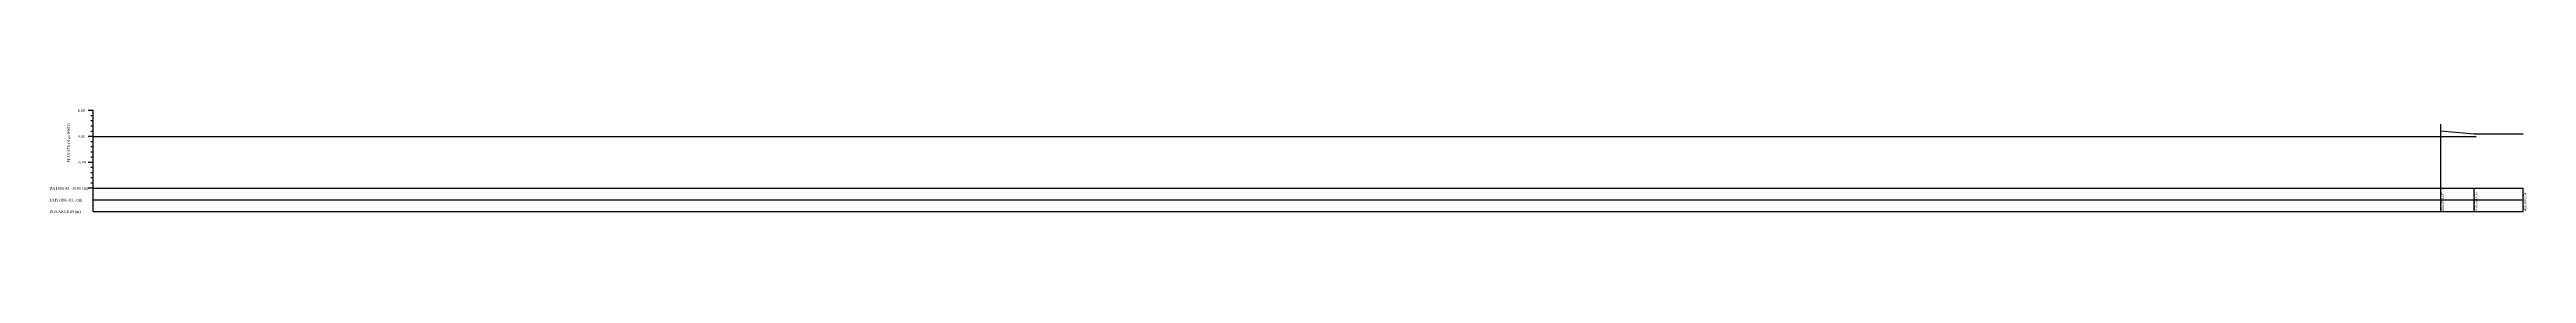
# Model space of a CAD drawing. Header units: metres. Extents: x -148477 to 168932, y -55673 to -2736.
# Drawn here: x -24419.5 to -23939.4, y -17060.4 to -17040.2 of the extents above; entities that cross this region are included whole.
import ezdxf

# ---------------------------------------------------------------- set-up
doc = ezdxf.new("R2010")
doc.units = ezdxf.units.M
doc.styles.add('liza', font='times.ttf', dxfattribs={"height": 2})

msp = doc.modelspace()

# ---------------------------------------------------------------- linework, layer by layer
at = {"color": 6, "linetype": 'Continuous', "lineweight": -3, "ltscale": 0.5}
for p, q in [((-24411.0195, -17040.4825), (-24412.0195, -17040.4825)), ((-24411.0195, -17041.4825), (-24411.5195, -17041.4825)), ((-24411.0195, -17042.4825), (-24411.5195, -17042.4825)), ((-24411.0195, -17059.9825), (-24411.0195, -17040.4825)), ((-24411.0195, -17045.4825), (-24412.0195, -17045.4825)), ((-24411.0195, -17043.4825), (-24411.5195, -17043.4825)), ((-24411.0195, -17044.4825), (-24411.5195, -17044.4825)), ((-24411.0195, -17046.4825), (-24411.5195, -17046.4825)), ((-24411.0195, -17047.4825), (-24411.5195, -17047.4825)), ((-24411.0195, -17050.4825), (-24412.0195, -17050.4825)), ((-24411.0195, -17048.4825), (-24411.5195, -17048.4825)), ((-24411.0195, -17049.4825), (-24411.5195, -17049.4825)), ((-24411.0195, -17051.4825), (-24411.5195, -17051.4825)), ((-24411.0195, -17052.4825), (-24411.5195, -17052.4825)), ((-24411.0195, -17055.4825), (-24412.0195, -17055.4825)), ((-24411.0195, -17053.4825), (-24411.5195, -17053.4825)), ((-24411.0195, -17054.4825), (-24411.5195, -17054.4825)), ((-24411.0195, -17055.4825), (-23940.0195, -17055.4825)), ((-23956.0195, -17059.9825), (-23956.0195, -17055.4825)), ((-23949.5195, -17059.9825), (-23949.5195, -17055.4825)), ((-23940.0195, -17059.9825), (-23940.0195, -17055.4825)), ((-24411.0195, -17057.7325), (-23940.0195, -17057.7325)), ((-24411.0195, -17059.9825), (-23940.0195, -17059.9825))]:
    msp.add_line(p, q, dxfattribs=at)
at = {"color": 3, "linetype": 'Continuous', "lineweight": -3, "ltscale": 0.5}
for p, q in [((-23956.0195, -17055.4825), (-23956.0195, -17043.118)), ((-24411.0195, -17045.4825), (-23949.1528, -17045.4825))]:
    msp.add_line(p, q, dxfattribs=at)
at = {"color": 5, "linetype": 'Continuous', "lineweight": -3, "ltscale": 0.5}
msp.add_lwpolyline([(-23956.0195, -17044.4125), (-23949.5195, -17044.9525), (-23940.0195, -17044.9425)], dxfattribs=at)

# ---------------------------------------------------------------- texts
at = {"color": 6, "linetype": 'Continuous', "lineweight": -3, "ltscale": 0.5, "char_height": 0.5, "attachment_point": 1, "rotation": 90, "style": 'liza'}
for s, insert, width in [('ELEVATION (m PWD)', (-24416.0195, -17050.4825), 10), ('1.07', (-23955.9195, -17057.6325), 2.15), ('0.53', (-23949.4195, -17057.6325), 2.15), ('0.54', (-23939.9195, -17057.6325), 2.15), ('450.00', (-23955.9195, -17059.8825), 2.15), ('456.50', (-23949.4195, -17059.8825), 2.15), ('466.00', (-23939.9195, -17059.8825), 2.15)]:
    msp.add_mtext(s, dxfattribs=dict(at, insert=insert, width=width))
at = {"color": 6, "linetype": 'Continuous', "lineweight": -3, "ltscale": 0.5, "char_height": 0.5, "attachment_point": 1, "style": 'liza'}
for s, insert, width in [('5.00', (-24414.0195, -17040.2325), 2), ('0.00', (-24414.0195, -17045.2325), 2), ('-5.00', (-24414.0195, -17050.2325), 2), ('DATUM AT -10.00 (m)', (-24419.5195, -17055.2325), 7.5), ('EXISTING R.L. (m)', (-24419.5195, -17057.4825), 7.5), ('DISTANCE IN (m)', (-24419.5195, -17059.7325), 7.5)]:
    msp.add_mtext(s, dxfattribs=dict(at, insert=insert, width=width))

doc.saveas('drawing.dxf')
